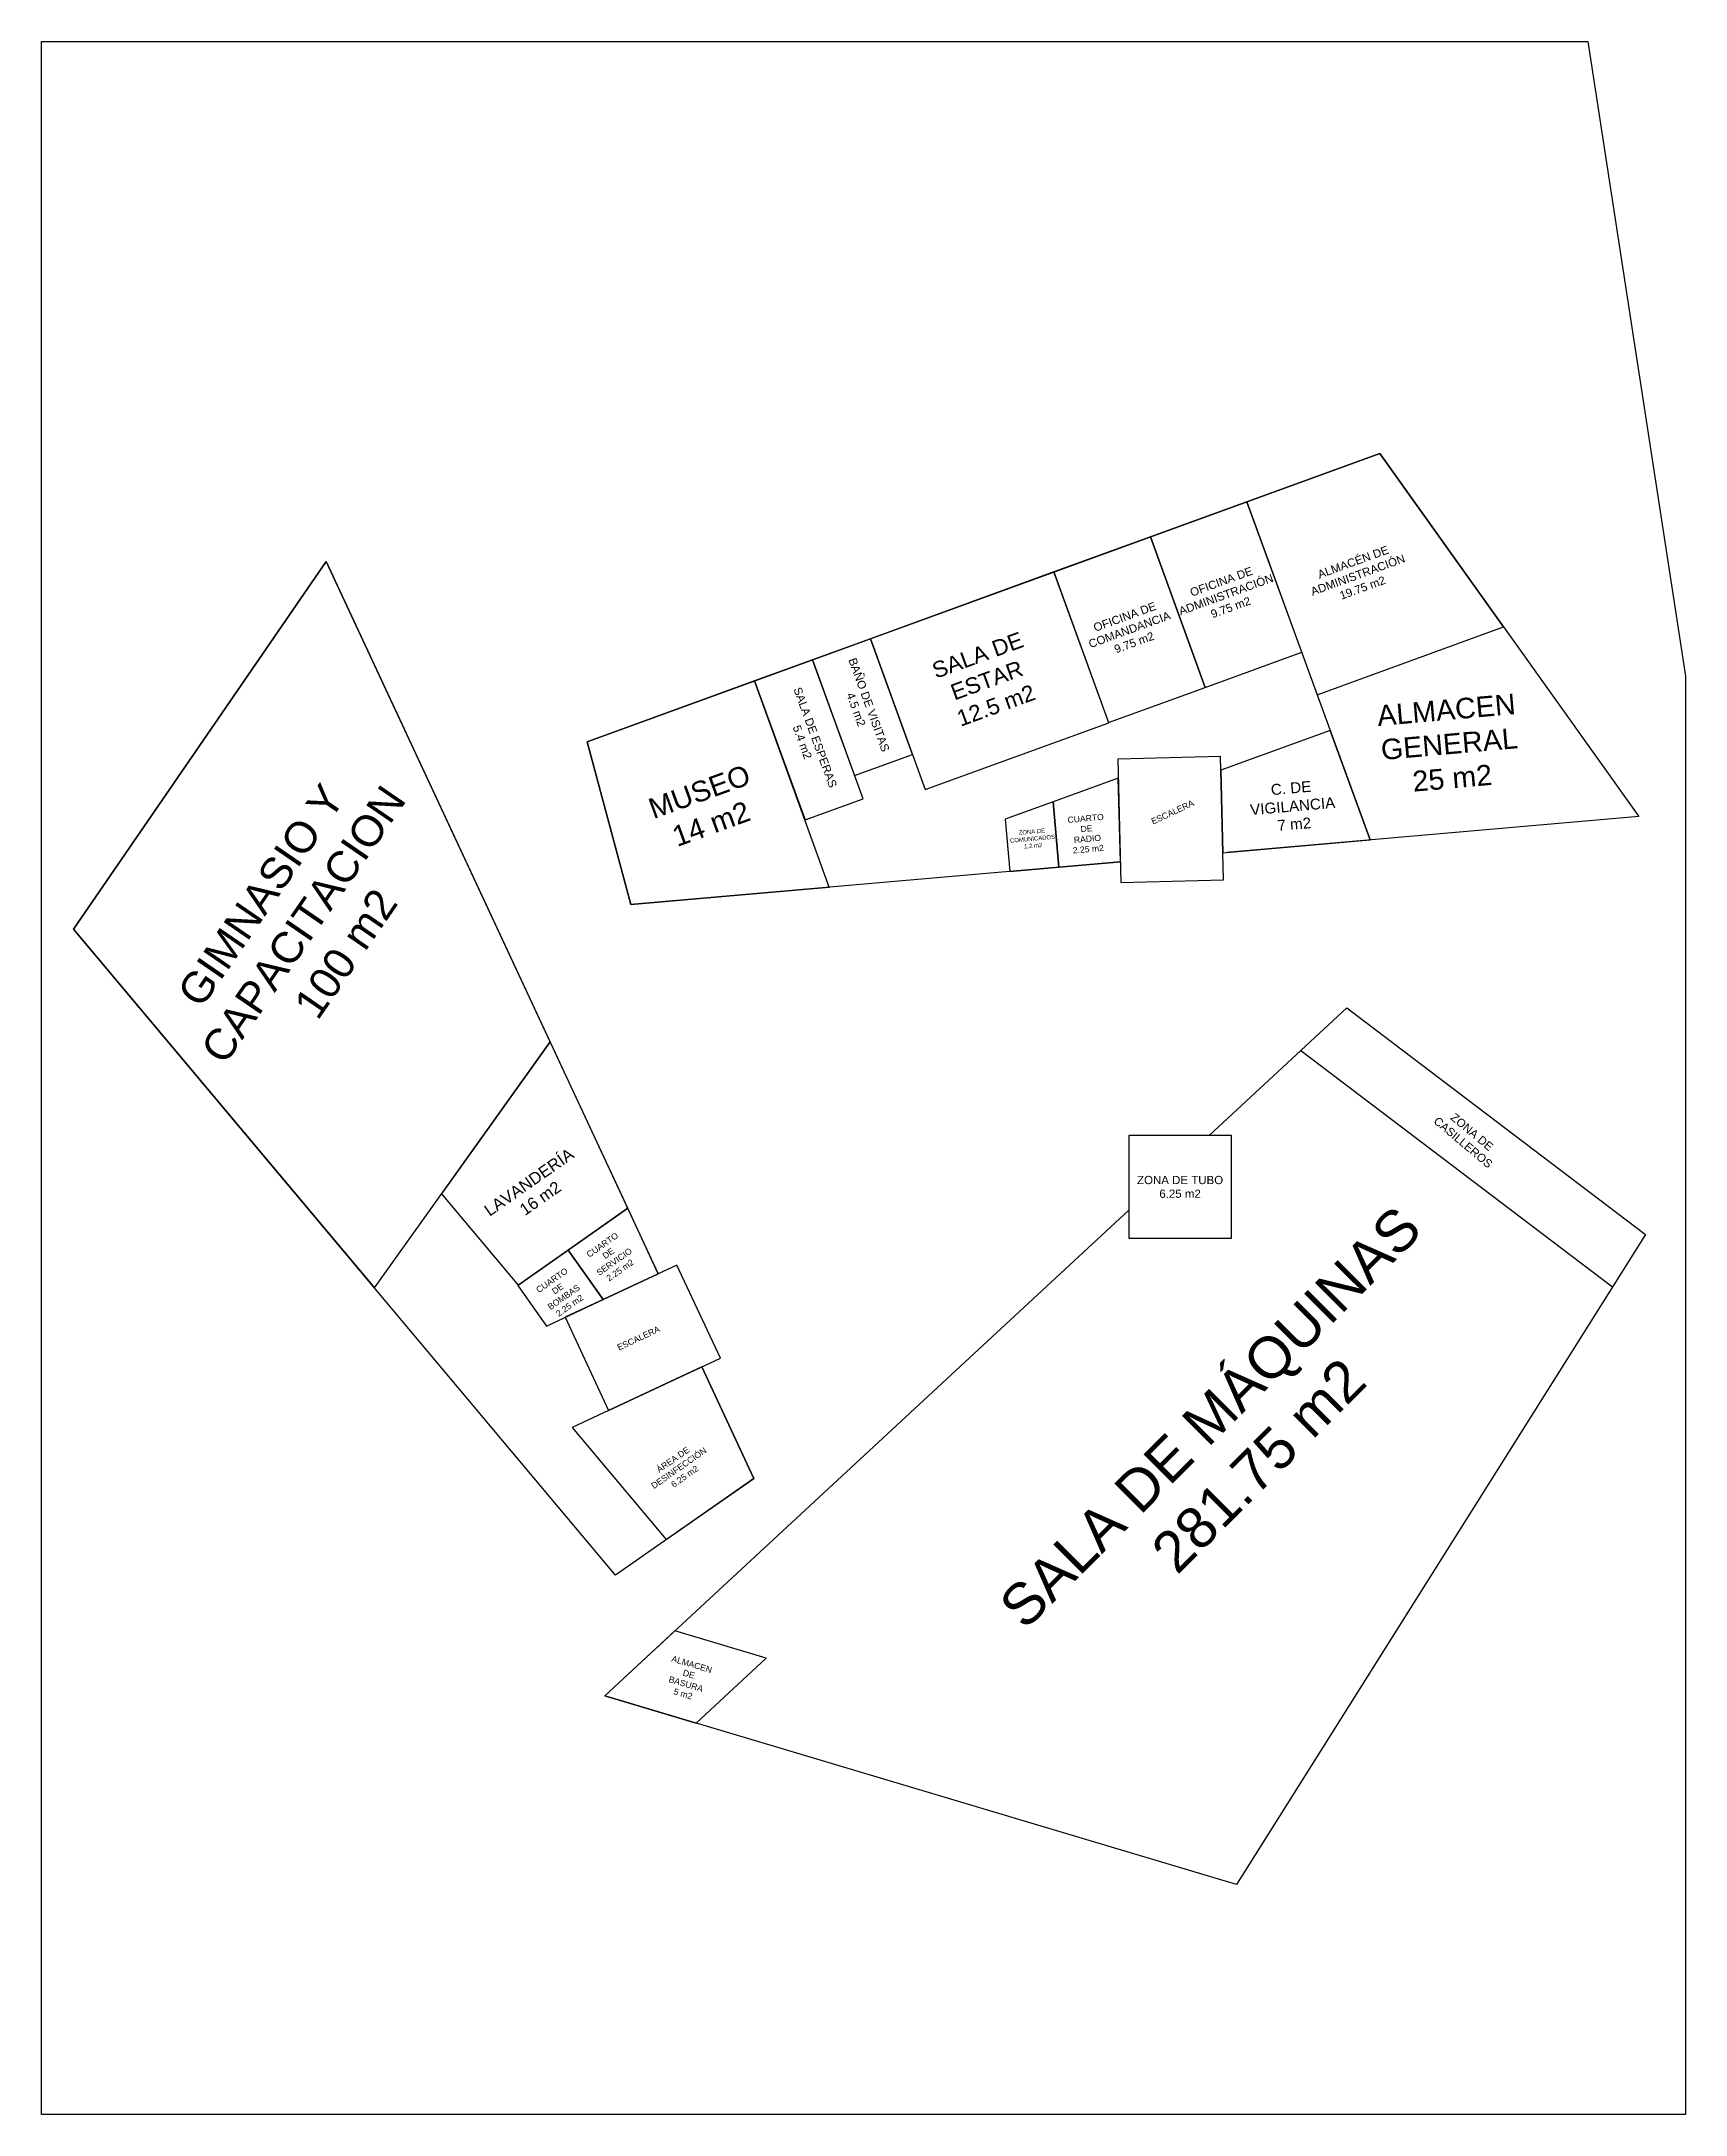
# Model space of a CAD drawing. Header units: millimetres. Extents: x 111 to 1506, y 14 to 566.
# Drawn here: x 582.2 to 622.2, y 281.3 to 331.8 of the extents above; entities that cross this region are included whole.
import ezdxf

# ---------------------------------------------------------------- set-up
doc = ezdxf.new("R2010")
doc.units = ezdxf.units.MM
doc.styles.get("Standard").update_dxf_attribs({"font": 'arial.ttf'})

msp = doc.modelspace()

# ---------------------------------------------------------------- texts
at = {"attachment_point": 5}
for s, width, gutter_width, insert, char_height, rotation in [('ALMACÉN DE ADMINISTRACIÓN\\P19.75 m2', 2.5796857, 7.99547, (614.19318, 318.77064), 0.2, 20), ('OFICINA DE ADMINISTRACIÓN\\P9.75 m2', 2.5796857, 7.99547, (610.98649, 318.29352), 0.2, 20), ('OFICINA DE COMANDANCIA\\P9.75 m2', 2.5796857, 7.99547, (608.63726, 317.43847), 0.2, 20), ('SALA DE ESTAR\\P12.5 m2', 2.567548, 5.20561, (605.16673, 316.20605), 0.3906421, 20), ('BAÑO DE VISITAS\\P4.5 m2', 3.0526677, 7.99547, (602.14228, 315.55337), 0.2, 290), ('SALA DE ESPERAS\\P5.4 m2', 3.0526677, 7.99547, (600.83535, 314.75843), 0.2, 290), ('ALMACEN GENERAL\\P25 m2', 2.6503234, 7.99547, (616.41874, 314.65581), 0.5, 5), ('MUSEO\\P14 m2', 3.0526677, 7.99547, (598.31574, 313.1071), 0.5, 20), ('GIMNASIO Y CAPACITACION\\P100 m2', 7.0535789, 7.99547, (588.53934, 310.26403), 0.75, 55.53065), ('C. DE VIGILANCIA\\P7 m2', 1.6164923, 4.23387, (612.60732, 313.1459), 0.2647672, 5), ('CUARTO DE RADIO\\P2.25 m2', 0.9594562, 7.99547, (607.60337, 312.47197), 0.15, 5), ('ESCALERA', 0.9594562, 7.99547, (609.68482, 312.99744), 0.15, 25.116118), ('ZONA DE COMUNICADOS\\P1.2 m2', 0.6614306, 5.51192, (606.27842, 312.35336), 0.1034071, 5), ('ZONA DE CASILLEROS ', 2.3335781, 7.99547, (616.86205, 305.08817), 0.2, 320), ('LAVANDERÍA\\P16 m2', 3.3330705, 4.59281, (594.1658, 303.79779), 0.287213, 35), ('SALA DE MÁQUINAS\\P281.75 m2', 17.6215481, 7.99547, (611.19278, 297.68548), 1, 45), ('CUARTO DE SERVICIO\\P2.25 m2', 0.9594562, 7.99547, (596.02893, 302.15889), 0.15, 35.116118), ('CUARTO DE BOMBAS\\P2.25 m2', 0.9594562, 7.99547, (594.80104, 301.29732), 0.15, 35.116118), ('ESCALERA', 0.9594562, 7.99547, (596.69152, 300.19575), 0.15, 25.116118), ('ÁREA DE DESINFECCIÓN\\P6.25 m2', 0.9594562, 7.99547, (597.67377, 297.03611), 0.15, 35), ('ALMACEN DE BASURA\\P5 m2', 0.9594562, 7.99547, (597.88212, 291.90024), 0.15, 343.370111)]:
    msp.add_mtext_dynamic_manual_height_columns(s, width=width, gutter_width=gutter_width, heights=[0], dxfattribs=dict(at, insert=insert, char_height=char_height, rotation=rotation))
at = {"insert": (609.86866, 303.87767), "char_height": 0.2, "attachment_point": 5}
msp.add_mtext_dynamic_manual_height_columns('ZONA DE TUBO\\P6.25 m2', width=2.3335781, gutter_width=7.99547, heights=[0], dxfattribs=at)

# ---------------------------------------------------------------- linework, layer by layer
for p, q in [((582.94511, 310.14872), (589.08955, 319.09919)), ((589.08955, 319.09919), (597.17399, 301.76207)), ((613.20427, 315.85498), (614.4903, 312.32164)), ((610.85111, 314.34963), (608.35193, 314.28558)), ((610.92797, 311.35061), (610.85111, 314.34963)), ((608.35193, 314.28558), (608.42879, 311.28656)), ((608.42879, 311.28656), (610.92797, 311.35061)), ((596.13338, 294.43155), (582.94511, 310.14872)), ((610.57422, 305.12767), (613.92305, 308.23301)), ((613.92305, 308.23301), (621.19324, 302.72252)), ((612.80619, 307.19736), (620.39175, 301.44783)), ((595.86959, 291.49221), (608.61866, 303.3143)), ((621.19324, 302.72252), (611.24449, 286.90001)), ((597.62714, 301.97338), (594.90822, 300.70552)), ((598.68369, 299.70761), (597.62714, 301.97338)), ((594.90822, 300.70552), (595.96476, 298.43975)), ((595.96476, 298.43975), (598.68369, 299.70761)), ((598.23053, 299.4963), (599.49474, 296.7852)), ((599.49474, 296.7852), (596.13338, 294.43155)), ((611.24449, 286.90001), (595.86959, 291.49221))]:
    msp.add_line(p, q)
at = {"color": 18, "true_color": 0x000000}
msp.add_lwpolyline([(619.78623, 331.75123), (622.1662, 316.3035), (622.1662, 281.3035), (582.1662, 281.3035), (582.1662, 331.7535), (619.78623, 331.75123)], dxfattribs=at)
for points in [[(608.41588, 311.79019), (596.50676, 310.74828), (595.4447, 314.71192), (614.72466, 321.72925)], [(614.72466, 321.72925), (621.03383, 312.89412), (611.00009, 312.01628)]]:
    msp.add_lwpolyline(points)
for points in [[(613.20427, 315.85498), (617.74047, 317.50603), (614.72466, 321.72925), (611.49417, 320.55345)], [(610.47881, 316.03359), (612.82804, 316.88864), (611.49417, 320.55345), (609.14493, 319.6984)], [(608.12958, 315.17854), (610.47881, 316.03359), (609.14493, 319.6984), (606.7957, 318.84334)], [(590.27077, 301.41834), (594.54054, 307.4095), (589.08955, 319.09919), (582.94511, 310.14872)], [(602.33402, 317.21942), (603.66994, 313.54902), (608.13162, 315.17294), (606.7957, 318.84334)], [(600.92448, 316.70639), (601.95054, 313.88732), (603.36008, 314.40035), (602.33402, 317.21942)], [(599.51494, 316.19336), (600.74621, 312.81047), (602.15575, 313.3235), (600.92448, 316.70639)], [(596.50676, 310.74828), (601.32977, 311.17024), (599.51494, 316.19336), (595.4447, 314.71192)], [(610.91111, 312.0085), (614.4903, 312.32164), (613.51974, 314.98822), (610.85956, 314.01999)], [(606.92159, 311.65946), (608.41588, 311.79019), (608.36368, 313.82703), (606.78231, 313.25145)], [(605.6149, 312.82655), (605.72616, 311.55487), (606.92159, 311.65946), (606.78231, 313.25145)], [(593.76171, 301.48946), (596.42991, 303.35775), (594.54054, 307.4095), (591.90144, 303.70643)], [(608.61866, 302.62767), (611.11866, 302.62767), (611.11866, 305.12767), (608.61866, 305.12767)], [(595.83137, 301.136), (597.17399, 301.76207), (596.42991, 303.35775), (594.98401, 302.34095)], [(594.45044, 300.49206), (595.83137, 301.136), (594.9831, 302.34224), (593.75612, 301.47939)], [(597.3668, 295.2952), (599.49474, 296.7852), (598.23053, 299.4963), (595.07597, 298.0253)], [(595.86959, 291.49221), (598.09439, 290.8277), (599.79696, 292.40648), (597.57216, 293.07098)]]:
    msp.add_lwpolyline(points, close=True)

msp.set_redraw_order([(e.dxf.handle, doc.entitydb.next_handle()) for e in msp.query("TEXT MTEXT ATTDEF DIMENSION ARC_DIMENSION")])  # texts and dimensions are drawn at this point

doc.saveas('drawing.dxf')
